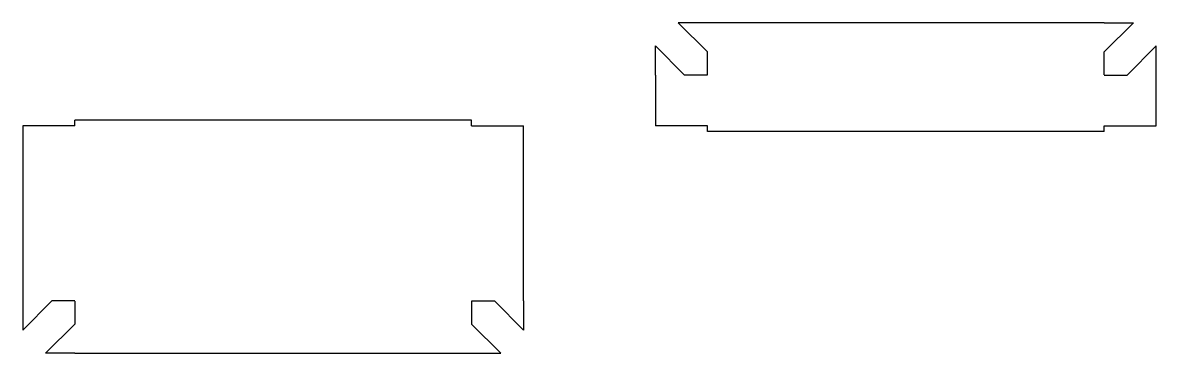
# Model space of a CAD drawing. Header units: inches. Extents: x 18597 to 101525, y -10106 to 51.
# Drawn here: x 95000 to 100986, y -10106 to -8362 of the extents above; entities that cross this region are included whole.
import ezdxf

# ---------------------------------------------------------------- set-up
doc = ezdxf.new("R2010")
doc.units = ezdxf.units.IN
doc.header["$LTSCALE"] = 6
doc.header["$MEASUREMENT"] = 0

msp = doc.modelspace()

# ---------------------------------------------------------------- linework, layer by layer
for p, q in [((98616.5, -8515.5), (98462.5, -8361.5)), ((98616.5, -8361.5), (98462.5, -8361.5)), ((100711.5, -8515.5), (100865.5, -8361.5)), ((100711.5, -8361.5), (100865.5, -8361.5)), ((98495.5, -8638.5), (98341.5, -8484.5)), ((98341.5, -8638.5), (98341.5, -8484.5)), ((100832.5, -8638.5), (100986.5, -8484.5)), ((100986.5, -8638.5), (100986.5, -8484.5)), ((98616.5, -8636.5), (98616.5, -8515.5)), ((100711.5, -8636.5), (100711.5, -8515.5)), ((98616.5, -8638.5), (98495.5, -8638.5)), ((100711.5, -8638.5), (100832.5, -8638.5)), ((95275.5, -8906.5), (95000.5, -8906.5)), ((97370.5, -8876.5), (95275.5, -8876.5)), ((95275.5, -8906.5), (95275.5, -8876.5)), ((97370.5, -8906.5), (97370.5, -8876.5)), ((97370.5, -8906.5), (97645.5, -8906.5)), ((98616.5, -8906.5), (98341.5, -8906.5)), ((98616.5, -8936.5), (98616.5, -8906.5)), ((100711.5, -8936.5), (100711.5, -8906.5)), ((100711.5, -8906.5), (100986.5, -8906.5)), ((100711.5, -8936.5), (98616.5, -8936.5)), ((95154.5, -9829.5), (95000.5, -9983.5)), ((95000.5, -9829.5), (95000.5, -9983.5)), ((95275.5, -9829.5), (95154.5, -9829.5)), ((95275.5, -9831.5), (95275.5, -9952.5)), ((97370.5, -9829.5), (97491.5, -9829.5)), ((97370.5, -9831.5), (97370.5, -9952.5)), ((97491.5, -9829.5), (97645.5, -9983.5)), ((97645.5, -9829.5), (97645.5, -9983.5)), ((95275.5, -9952.5), (95121.5, -10106.5)), ((97370.5, -9952.5), (97524.5, -10106.5)), ((95275.5, -10106.5), (95121.5, -10106.5)), ((97370.5, -10106.5), (97524.5, -10106.5))]:
    msp.add_line(p, q)
for points in [[(100711.5, -8361.5), (98616.5, -8361.5)], [(98341.5, -8638.5), (98341.5, -8906.5)], [(100986.5, -8906.5), (100986.5, -8638.5)], [(95000.5, -8906.5), (95000.5, -9829.5)], [(97645.5, -9829.5), (97645.5, -8906.5)], [(95275.5, -10106.5), (97370.5, -10106.5)]]:
    msp.add_lwpolyline(points)

doc.saveas('drawing.dxf')
